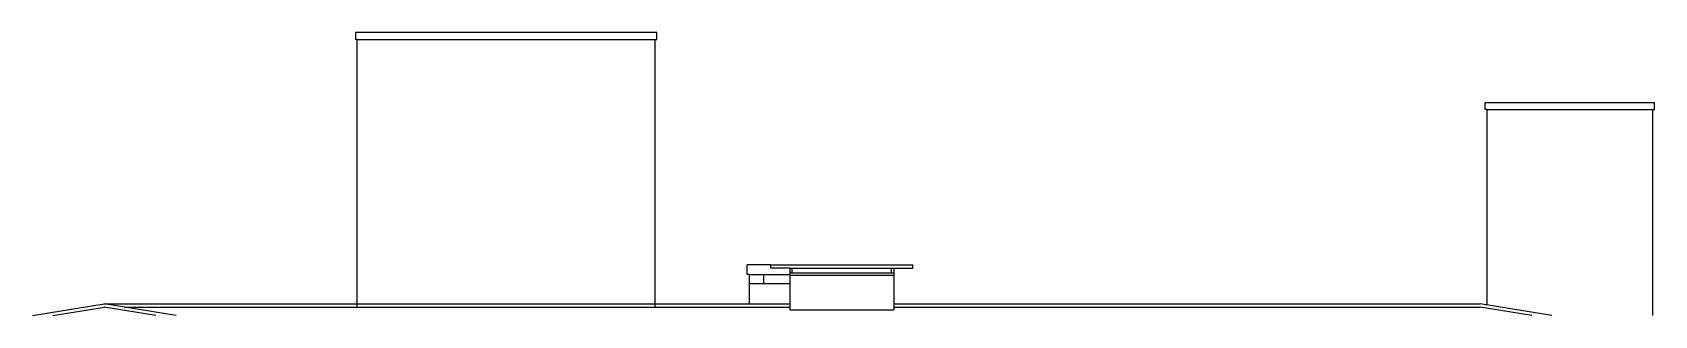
# Model space of a CAD drawing. Header units: millimetres. Extents: x 128 to 761, y 122 to 191.
# Drawn here: x 731.34 to 748.49, y 130.77 to 133.76 of the extents above; entities that cross this region are included whole.
import ezdxf

# ---------------------------------------------------------------- set-up
doc = ezdxf.new("R2010")
doc.units = ezdxf.units.MM
for name, color, linetype in [('LVISTA', 1, 'Continuous'), ('LVISTA01', 8, 'Continuous'), ('LVISTA02', 1, 'Continuous')]:
    doc.layers.add(name, color=color, linetype=linetype)

msp = doc.modelspace()

# ---------------------------------------------------------------- linework, layer by layer
at = {"layer": 'LVISTA', "color": 4}
for p, q in [((739.149, 131.3052), (740.649, 131.3052)), ((739.149, 131.2702), (739.149, 131.3052)), ((739.349, 131.2702), (739.149, 131.2702)), ((739.349, 131.2702), (739.349, 130.8318)), ((740.449, 131.2702), (740.449, 130.8318)), ((740.449, 131.2702), (740.649, 131.2702)), ((740.649, 131.2702), (740.649, 131.3052))]:
    msp.add_line(p, q, dxfattribs=at)
at = {"layer": 'LVISTA'}
for p, q in [((739.349, 131.2702), (740.449, 131.2702)), ((739.374, 131.2202), (739.374, 131.2702)), ((740.424, 131.2202), (740.424, 131.2702)), ((739.349, 131.2202), (740.449, 131.2202)), ((739.349, 131.1952), (740.449, 131.1952)), ((739.349, 130.8318), (740.449, 130.8318))]:
    msp.add_line(p, q, dxfattribs=at)
at = {"layer": 'LVISTA01'}
for p, q in [((738.899, 131.2052), (738.899, 131.3052)), ((739.149, 131.3052), (738.899, 131.3052)), ((738.924, 131.2052), (738.899, 131.2052)), ((738.924, 130.8937), (738.924, 131.2052)), ((738.924, 131.2052), (739.349, 131.2052)), ((739.349, 131.1052), (738.924, 131.1052)), ((739.074, 131.1052), (739.074, 131.2052)), ((731.554, 130.7702), (732.1017, 130.8592)), ((732.6439, 130.7702), (732.0962, 130.8592)), ((732.3111, 130.8592), (739.349, 130.8592)), ((740.449, 130.8592), (746.649, 130.8592)), ((747.1967, 130.7702), (746.649, 130.8592))]:
    msp.add_line(p, q, dxfattribs=at)
at = {"layer": 'LVISTA02', "color": 3}
for p, q in [((737.944, 133.7602), (734.754, 133.7602)), ((734.754, 133.7602), (734.754, 133.6852)), ((734.774, 133.6852), (734.754, 133.6852)), ((734.774, 130.8592), (734.774, 133.6852)), ((737.924, 130.8592), (737.924, 133.6852)), ((737.924, 133.6852), (737.944, 133.6852)), ((737.944, 133.6852), (737.944, 133.7602)), ((746.704, 133.0202), (748.494, 133.0202)), ((746.704, 132.9452), (746.704, 133.0202)), ((748.494, 132.9452), (748.494, 133.0202)), ((746.724, 132.9452), (746.704, 132.9452)), ((746.724, 130.8815), (746.724, 132.9452)), ((748.474, 130.7702), (748.474, 132.9452)), ((748.474, 132.9452), (748.494, 132.9452))]:
    msp.add_line(p, q, dxfattribs=at)
at = {"layer": 'LVISTA02'}
for p, q in [((734.774, 133.6852), (737.924, 133.6852)), ((746.724, 132.9452), (748.474, 132.9452))]:
    msp.add_line(p, q, dxfattribs=at)
at = {"layer": 'LVISTA02', "color": 5}
for p in [(731.3391, 130.7702), (732.8589, 130.7702)]:
    msp.add_line(p, (732.099, 130.8937), dxfattribs=at)
at = {"layer": 'LVISTA02', "color": 4}
for p, q in [((732.099, 130.8937), (739.349, 130.8937)), ((740.449, 130.8937), (746.649, 130.8937)), ((747.4089, 130.7702), (746.649, 130.8937))]:
    msp.add_line(p, q, dxfattribs=at)

doc.saveas('drawing.dxf')
